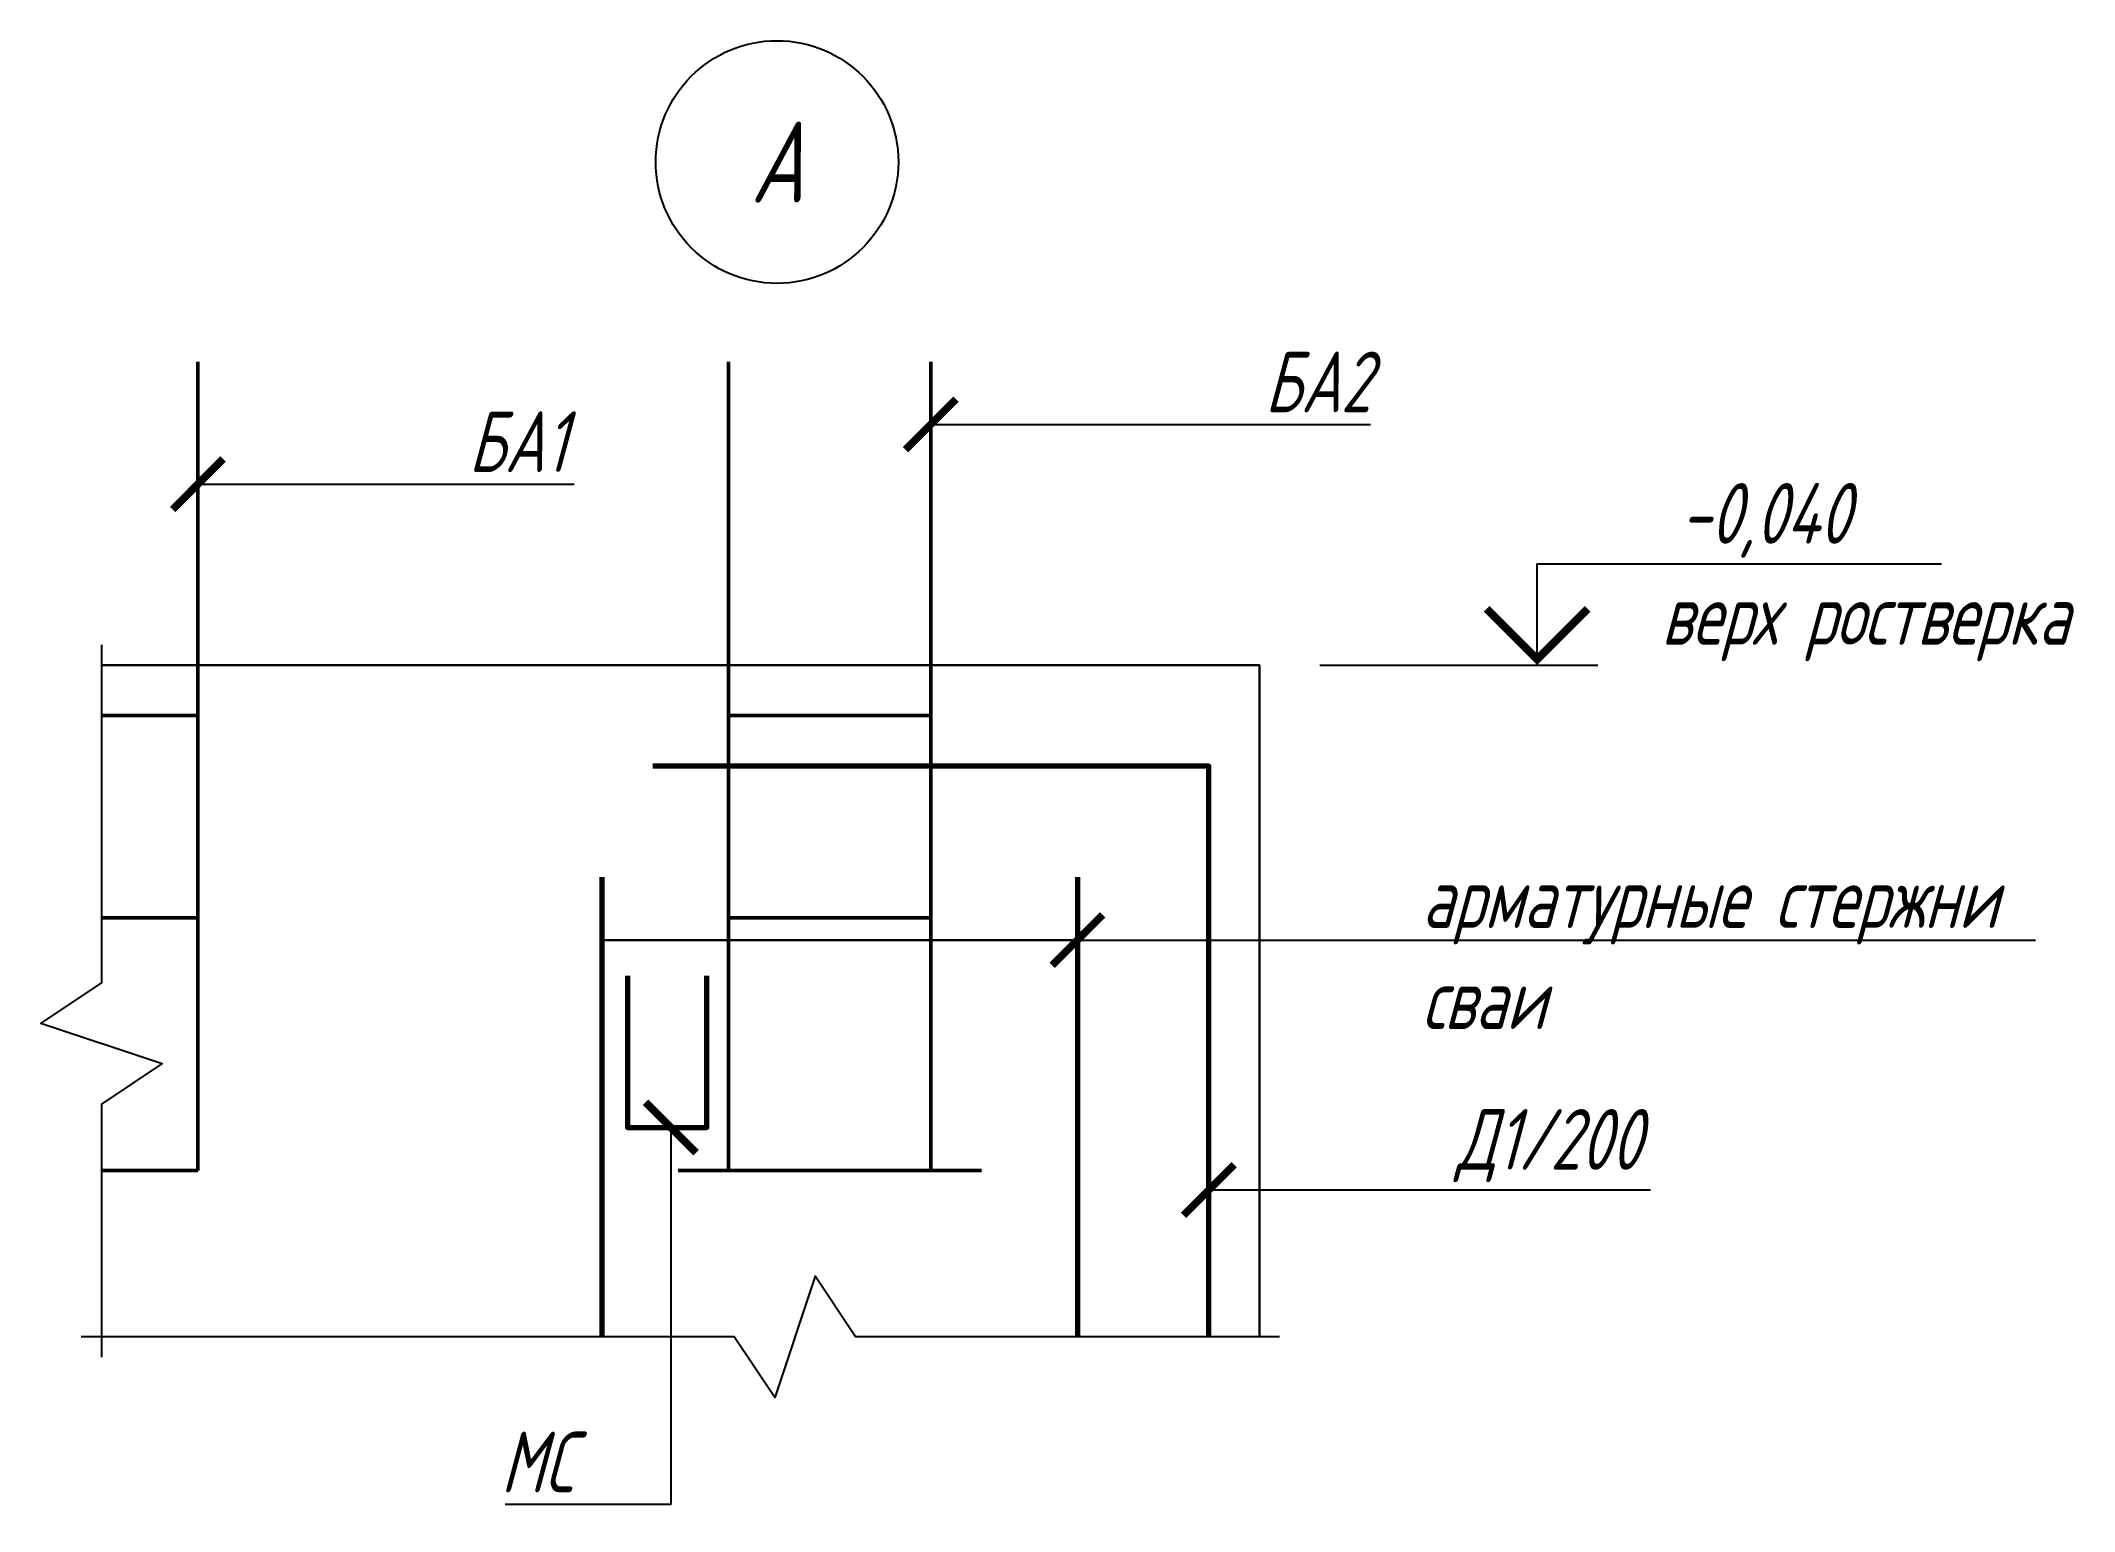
# Model space of a CAD drawing. Header units: millimetres. Extents: x 18535 to 117897, y 11356 to 27315.
# Drawn here: x 36181 to 38193, y 11356 to 12810 of the extents above; entities that cross this region are included whole.
import ezdxf
from ezdxf import colors
from ezdxf.entities.mleader import LeaderData, LeaderLine
from ezdxf.enums import TextEntityAlignment as Align
from ezdxf.math import Vec2, Vec3

# ---------------------------------------------------------------- set-up
doc = ezdxf.new("R2010")
doc.units = ezdxf.units.MM
for name, color, linetype, lineweight in [('Dimensions', 1, 'Continuous', 25), ('Обозначения', 102, 'Continuous', 25), ('Основная', 134, 'Continuous', 70)]:
    doc.layers.add(name, color=color, linetype=linetype, lineweight=lineweight)
doc.styles.add('!Жартун', font='simplex.shx', dxfattribs={"width": 0.7, "oblique": 15, "height": 3})
doc.styles.get("Standard").update_dxf_attribs({"font": 'simplex.shx', "width": 0.7, "oblique": 15, "height": 3})

msp = doc.modelspace()

# ---------------------------------------------------------------- texts
at = {"layer": 'Обозначения', "style": '!Жартун', "oblique": 15, "width": 0.7}
msp.add_text('А', height=80, dxfattribs=at).set_placement((36909.3, 12690.4), align=Align.MIDDLE_CENTER)

# ---------------------------------------------------------------- blocks, each defined once
blk = doc.blocks.new('_ArchTick')
at = {"color": 0, "linetype": 'ByBlock', "const_width": 0.15}
blk.add_lwpolyline([(-0.5, -0.5), (0.5, 0.5)], dxfattribs=at)
blk = doc.blocks.new('*U286')
at = {"color": 0, "linetype": 'ByBlock', "lineweight": -2}
blk.add_line((3, 0), (16.74, 0), dxfattribs=at)
blk.add_lwpolyline([(13.74, 0), (13.74, 5), (33.74, 5)], dxfattribs=at)
blk.add_lwpolyline([(11.24, 2.78, 0.4, 0.4, 0), (13.74, 0.28, 0.4, 0.4, 0), (16.24, 2.78, 0.4, 0.4, 0)], format="xyseb", dxfattribs=at)
at = {"color": 0, "linetype": 'ByBlock', "lineweight": -2, "oblique": 15}
for tag, p in [('ОТМЕТКА', (24.99, 7.5)), ('НТЕКСТ', (29.96, 2.5))]:
    blk.add_attdef(tag, text='', height=3, dxfattribs=at).set_placement(p, align=Align.MIDDLE_CENTER)

# ---------------------------------------------------------------- linework, layer by layer
at = {"layer": 'Обозначения'}
for points in [[(36240.9, 12212.9), (36240.9, 11878.6), (36180.9, 11838.6), (36300.9, 11798.6), (36240.9, 11758.6), (36240.9, 11508.4)], [(37406.4, 11528.4), (36987, 11528.4), (36947, 11588.4), (36907, 11468.4), (36867, 11528.4), (36220.9, 11528.4)]]:
    msp.add_lwpolyline(points, dxfattribs=at)
at = {"layer": 'Обозначения', "lineweight": 30}
msp.add_lwpolyline([(36240.9, 12192.9), (37386.4, 12192.9), (37386.4, 11528.4)], dxfattribs=at)
at = {"layer": 'Обозначения'}
msp.add_circle((36909.3, 12690.4), 120, dxfattribs=at)
at = {"layer": 'Основная', "lineweight": 50}
for points in [[(36336.4, 12492.9), (36336.4, 11692.9)], [(36861.4, 12492.9), (36861.4, 11692.9)], [(37061.4, 12492.9), (37061.4, 11692.9)], [(36240.9, 12142.9), (36336.4, 12142.9)], [(36861.4, 12142.9), (37061.4, 12142.9)], [(36240.9, 11942.9), (36336.4, 11942.9)], [(36861.4, 11942.9), (37061.4, 11942.9)], [(36240.9, 11692.9), (36336.4, 11692.9)], [(36811.4, 11692.9), (37111.4, 11692.9)]]:
    msp.add_lwpolyline(points, dxfattribs=at)
at = {"layer": 'Основная', "lineweight": 70}
msp.add_lwpolyline([(37336.4, 11528.4), (37336.4, 12092.9), (36786.4, 12092.9)], dxfattribs=at)
at = {"layer": 'Основная'}
for points in [[(36736.4, 11528.4), (36736.4, 11982.9)], [(37206.4, 11982.9), (37206.4, 11528.4)], [(36761.4, 11885.5), (36761.4, 11735.5), (36839.7, 11735.5), (36839.7, 11885.5)]]:
    msp.add_lwpolyline(points, dxfattribs=at)

# ---------------------------------------------------------------- block references
at = {"layer": 'Dimensions'}
ref = msp.add_blockref('*U286', (37386.4, 12192.9), dxfattribs=dict(at, xscale=20, yscale=20, zscale=20))
ref.add_attrib('ОТМЕТКА', '-0,040', dxfattribs={"layer": '0', "color": 0, "linetype": 'ByBlock', "lineweight": -2, "height": 60, "oblique": 15, "width": 0.7}).set_placement((37886.3, 12342.9), align=Align.MIDDLE_CENTER)
ref.add_attrib('НТЕКСТ', 'верх ростверка', dxfattribs={"layer": '0', "color": 0, "linetype": 'ByBlock', "lineweight": -2, "height": 60, "oblique": 15, "width": 0.7}).set_placement((37985.7, 12242.9), align=Align.MIDDLE_CENTER)

msp.set_redraw_order([(e.dxf.handle, doc.entitydb.next_handle()) for e in msp.query("TEXT MTEXT ATTDEF DIMENSION ARC_DIMENSION")])  # texts and dimensions are drawn at this point

# ---------------------------------------------------------------- leaders
at = {"layer": 'Обозначения'}
ml = msp.add_multileader_mtext('Standard', dxfattribs=at)
ml.set_content('БА2', color=256, style='!Жартун')
ml.set_leader_properties()
ml.set_arrow_properties(name='ARCHTICK')
ml.build(insert=Vec2(0, 0))
ml.multileader.update_dxf_attribs({"text_left_attachment_type": 6, "text_right_attachment_type": 6, "dogleg_length": 2, "arrow_head_size": 50, "scale": 20})
ctx = ml.context
ctx.base_point, ctx.scale, ctx.char_height, ctx.arrow_head_size, ctx.landing_gap_size, ctx.plane_origin = Vec3(37351.6, 12430.9), 20, 60, 50, 40, Vec3(37061.4, 12430.9)
ctx.left_attachment, ctx.right_attachment = 6, 6
notes = []
notes.append((ctx, [(0, (1, 1, 0), (37311.6, 12430.9), (1, 0), 40, [(0, [(37061.4, 12430.9)], 0, [])])]))
ctx.mtext.insert, ctx.mtext.flow_direction = Vec3(37391.6, 12502.9), 5
ml = msp.add_multileader_mtext('Standard', dxfattribs=at)
ml.set_content('БА1', color=256, style='!Жартун')
ml.set_leader_properties()
ml.set_arrow_properties(name='ARCHTICK')
ml.build(insert=Vec2(0, 0))
ml.multileader.update_dxf_attribs({"text_left_attachment_type": 6, "text_right_attachment_type": 6, "dogleg_length": 2, "arrow_head_size": 50, "scale": 20})
ctx = ml.context
ctx.base_point, ctx.scale, ctx.char_height, ctx.arrow_head_size, ctx.landing_gap_size, ctx.plane_origin = Vec3(36563.9, 12371.8), 20, 60, 50, 40, Vec3(36336.4, 12371.8)
ctx.left_attachment, ctx.right_attachment = 6, 6
notes.append((ctx, [(0, (1, 1, 0), (36523.9, 12371.8), (1, 0), 40, [(0, [(36336.4, 12371.8)], 0, [])])]))
ctx.mtext.insert, ctx.mtext.flow_direction = Vec3(36603.9, 12443.8), 5
ml = msp.add_multileader_mtext('Standard', dxfattribs=at)
ml.set_content('арматурные стержни^Jсваи', color=256, style='!Жартун')
ml.set_leader_properties()
ml.set_arrow_properties(name='ARCHTICK')
ml.build(insert=Vec2(0, 0))
ml.multileader.update_dxf_attribs({"text_left_attachment_type": 6, "text_right_attachment_type": 6, "dogleg_length": 2, "arrow_head_size": 50, "scale": 20})
ctx = ml.context
ctx.base_point, ctx.scale, ctx.char_height, ctx.arrow_head_size, ctx.landing_gap_size, ctx.plane_origin = Vec3(37507.2, 11920.8), 20, 60, 50, 40, Vec3(37206.4, 11920.8)
ctx.left_attachment, ctx.right_attachment = 6, 6
notes.append((ctx, [(0, (1, 1, 0), (37467.2, 11920.8), (1, 0), 40, [(1, [(37206.4, 11920.8), (36736.4, 11920.8)], 0, [])])]))
ctx.mtext.insert, ctx.mtext.flow_direction = Vec3(37547.2, 11992.8), 5
ml = msp.add_multileader_mtext('Standard', dxfattribs=at)
ml.set_content('МС', color=256, style='!Жартун')
ml.set_leader_properties()
ml.set_arrow_properties(name='ARCHTICK')
ml.build(insert=Vec2(0, 0))
ml.multileader.update_dxf_attribs({"text_left_attachment_type": 6, "text_right_attachment_type": 6, "dogleg_length": 2, "arrow_head_size": 50, "scale": 20})
ctx = ml.context
ctx.base_point, ctx.scale, ctx.char_height, ctx.arrow_head_size, ctx.landing_gap_size, ctx.plane_origin = Vec3(36595.9, 11362.6), 20, 60, 50, 40, Vec3(36514.6, 11689)
ctx.left_attachment, ctx.right_attachment = 6, 6
notes.append((ctx, [(1, (1, 1, 0), (36804.2, 11362.6), (-1, 0), 40, [(0, [(36804.2, 11735.5)], 0, [])])]))
ctx.mtext.insert, ctx.mtext.flow_direction = Vec3(36635.9, 11434.6), 5
ml = msp.add_multileader_mtext('Standard', dxfattribs=at)
ml.set_content('Д1/200', color=256, style='!Жартун')
ml.set_leader_properties()
ml.set_arrow_properties(name='ARCHTICK')
ml.build(insert=Vec2(0, 0))
ml.multileader.update_dxf_attribs({"text_left_attachment_type": 6, "text_right_attachment_type": 6, "dogleg_length": 2, "arrow_head_size": 50, "scale": 20})
ctx = ml.context
ctx.base_point, ctx.scale, ctx.char_height, ctx.arrow_head_size, ctx.landing_gap_size, ctx.plane_origin = Vec3(37541.1, 11673.7), 20, 60, 50, 40, Vec3(37336.4, 11673.7)
ctx.left_attachment, ctx.right_attachment = 6, 6
notes.append((ctx, [(0, (1, 1, 0), (37501.1, 11673.7), (1, 0), 40, [(0, [(37336.4, 11673.7)], 0, [])])]))
ctx.mtext.insert, ctx.mtext.flow_direction = Vec3(37581.1, 11753.7), 5
for ctx, leaders in notes:
    for number, flags, end, landing, length, lines in leaders:
        leader = LeaderData()
        leader.index, (leader.has_last_leader_line, leader.has_dogleg_vector, leader.attachment_direction) = number, flags
        leader.last_leader_point, leader.dogleg_vector, leader.dogleg_length = Vec3(end), Vec3(landing), length
        for number, points, colour, breaks in lines:
            line = LeaderLine()
            line.index, line.vertices, line.color, line.breaks = number, Vec3.list(points), colors.encode_raw_color(colour), breaks
            leader.lines.append(line)
        ctx.leaders.append(leader)

doc.saveas('drawing.dxf')
